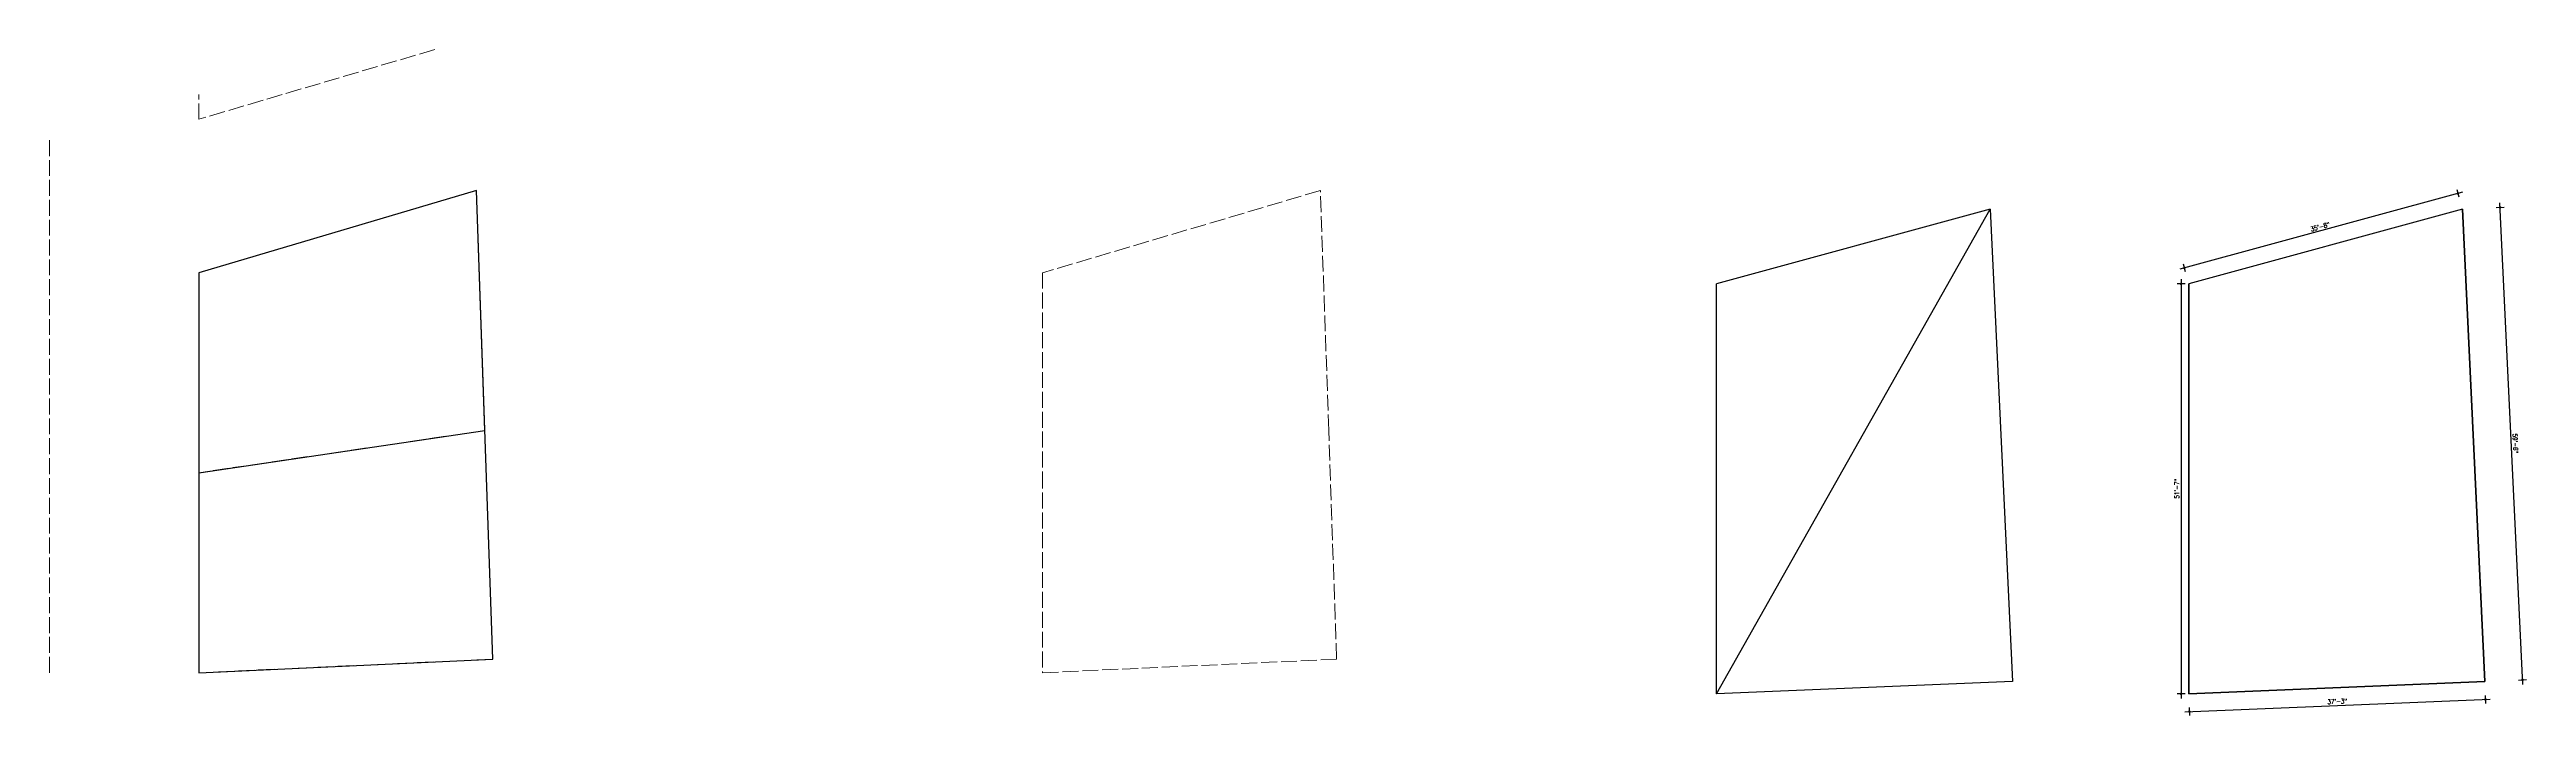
# Model space of a CAD drawing. Header units: inches. Extents: x -9985691 to 3643, y -3269800 to 4788.
# Drawn here: x -4993116 to -4989380, y -3266744 to -3265738 of the extents above; entities that cross this region are included whole.
import ezdxf

# ---------------------------------------------------------------- set-up
doc = ezdxf.new("R2010")
doc.units = ezdxf.units.IN
doc.header["$LTSCALE"] = 2
doc.header["$MEASUREMENT"] = 0
doc.header["$PDMODE"] = 34
doc.linetypes.add('ACAD_ISO02W100', pattern=[15, 12, -3])
doc.layers.get('0').update_dxf_attribs({"linetype": 'CONTINUOUS'})
doc.layers.get('DEFPOINTS').update_dxf_attribs({"color": 141, "linetype": 'CONTINUOUS'})
doc.layers.add('HATCH', color=60, linetype='ACAD_ISO02W100', lineweight=13)
doc.styles.add('ROMANS', font='Romans.shx', dxfattribs={"width": 0.8})
doc.dimstyles.new('8 SCALE', dxfattribs={"dimscale": 0, "dimtxt": 7, "dimasz": 6, "dimexe": 6, "dimexo": 2, "dimgap": 2, "dimtad": 1, "dimdec": 0, "dimzin": 0, "dimdsep": 46, "dimlunit": 4, "dimtxsty": 'ROMANS', "dimblk": 'DOTSMALL', "dimcen": 0, "dimdle": 7, "dimclrd": 8, "dimclre": 8, "dimclrt": 3, "dimadec": 0, "dimazin": 0, "dimtfac": 1, "dimtdec": 0, "dimtofl": 0, "dimtmove": 2, "dimatfit": 3, "dimfxl": 6, "dimfxlon": 1, "dimtolj": 1, "dimtzin": 0, "dimarcsym": 0})

# ---------------------------------------------------------------- blocks, each defined once
blk = doc.blocks.new('_DOTSMALL')
at = {"color": 0, "linetype": 'ByBlock', "const_width": 0.5}
blk.add_lwpolyline([(-0.0625, 0, 1), (0.0625, 0, 1)], format="xyb", close=True, dxfattribs=at)
blk = doc.blocks.new('*D542')
at = {"color": 8, "lineweight": -2, "ltscale": 0.5, "transparency": 16777216}
for p, q in [((-4989425.3, -3265977.1), (-4989413.3, -3265976.5)), ((-4989385.3, -3266697), (-4989419.6, -3265969.8)), ((-4989391.6, -3266690.3), (-4989379.6, -3266689.7))]:
    blk.add_line(p, q, dxfattribs=at)
at = {"layer": 'DEFPOINTS', "color": 0, "ltscale": 0.5, "transparency": 16777216}
for p in [(-4989476.2, -3265979.5), (-4989419.3, -3265976.8), (-4989442.6, -3266692.7)]:
    blk.add_point(p, dxfattribs=at)
at = {"color": 8, "lineweight": -2, "ltscale": 0.5, "transparency": 16777216, "xscale": 6, "yscale": 6, "zscale": 6}
for p, rotation in [((-4989419.3, -3265976.8), 92.70302640282576), ((-4989385.6, -3266690), 272.7030264028257)]:
    blk.add_blockref('_DOTSMALL', p, dxfattribs=dict(at, rotation=rotation))
at = {"color": 3, "ltscale": 0.5, "transparency": 16777216, "insert": (-4989396.3, -3266333.1), "char_height": 7, "attachment_point": 5, "rotation": 272.703, "style": 'ROMANS'}
blk.add_mtext('\\A1;59\'-6"', dxfattribs=at)
blk = doc.blocks.new('*D543')
at = {"color": 8, "lineweight": -2, "ltscale": 0.5, "transparency": 16777216}
for p, q in [((-4989894.7, -3266092), (-4989906.7, -3266092)), ((-4989900.7, -3266085), (-4989900.7, -3266718)), ((-4989894.7, -3266711), (-4989906.7, -3266711))]:
    blk.add_line(p, q, dxfattribs=at)
at = {"layer": 'DEFPOINTS', "color": 0, "ltscale": 0.5, "transparency": 16777216}
for p in [(-4989889.2, -3266092), (-4989900.7, -3266711), (-4989889.2, -3266711)]:
    blk.add_point(p, dxfattribs=at)
at = {"color": 8, "lineweight": -2, "ltscale": 0.5, "transparency": 16777216, "xscale": 6, "yscale": 6, "zscale": 6}
for p, rotation in [((-4989900.7, -3266092), 90), ((-4989900.7, -3266711), 270)]:
    blk.add_blockref('_DOTSMALL', p, dxfattribs=dict(at, rotation=rotation))
at = {"color": 3, "ltscale": 0.5, "transparency": 16777216, "insert": (-4989906.9, -3266401.5), "char_height": 7, "attachment_point": 5, "rotation": 90, "style": 'ROMANS'}
blk.add_mtext('\\A1;51\'-7"', dxfattribs=at)
blk = doc.blocks.new('*D545')
at = {"color": 8, "lineweight": -2, "ltscale": 0.5, "transparency": 16777216}
for p, q in [((-4989895.1, -3266738.1), (-4989434.5, -3266719.3)), ((-4989441.7, -3266713.6), (-4989441.2, -3266725.6)), ((-4989888.3, -3266731.9), (-4989887.9, -3266743.8))]:
    blk.add_line(p, q, dxfattribs=at)
at = {"layer": 'DEFPOINTS', "color": 0, "ltscale": 0.5, "transparency": 16777216}
for p in [(-4989889.2, -3266711), (-4989442.6, -3266692.7), (-4989441.5, -3266719.6)]:
    blk.add_point(p, dxfattribs=at)
at = {"color": 8, "lineweight": -2, "ltscale": 0.5, "transparency": 16777216, "xscale": 6, "yscale": 6, "zscale": 6}
for p, rotation in [((-4989441.5, -3266719.6), 2.34353188515422), ((-4989888.1, -3266737.9), 182.3435318851542)]:
    blk.add_blockref('_DOTSMALL', p, dxfattribs=dict(at, rotation=rotation))
at = {"color": 3, "ltscale": 0.5, "transparency": 16777216, "insert": (-4989665, -3266722.6), "char_height": 7, "attachment_point": 5, "rotation": 2.3435, "style": 'ROMANS'}
blk.add_mtext('\\A1;37\'-3"', dxfattribs=at)
blk = doc.blocks.new('*D546')
at = {"color": 8, "lineweight": -2, "ltscale": 0.5, "transparency": 16777216}
for p, q in [((-4989476, -3265953.9), (-4989902.4, -3266070.1)), ((-4989481.1, -3265961.5), (-4989484.3, -3265950)), ((-4989894.1, -3266074), (-4989897.2, -3266062.4))]:
    blk.add_line(p, q, dxfattribs=at)
at = {"layer": 'DEFPOINTS', "color": 0, "ltscale": 0.5, "transparency": 16777216}
for p in [(-4989476.2, -3265979.5), (-4989895.7, -3266068.2), (-4989889.2, -3266092)]:
    blk.add_point(p, dxfattribs=at)
at = {"color": 8, "lineweight": -2, "ltscale": 0.5, "transparency": 16777216, "xscale": 6, "yscale": 6, "zscale": 6}
for p, rotation in [((-4989482.7, -3265955.7), 15.2370247845615), ((-4989895.7, -3266068.2), 195.2370247845616)]:
    blk.add_blockref('_DOTSMALL', p, dxfattribs=dict(at, rotation=rotation))
at = {"color": 3, "ltscale": 0.5, "transparency": 16777216, "insert": (-4989690.8, -3266006), "char_height": 7, "attachment_point": 5, "rotation": 15.237, "style": 'ROMANS'}
blk.add_mtext('\\A1;35\'-8"', dxfattribs=at)

msp = doc.modelspace()

# ---------------------------------------------------------------- linework, layer by layer
at = {"ltscale": 0.5}
for p, q in [((-4990601.5, -3266711), (-4990188.6, -3265979.5)), ((-4990188.6, -3265979.5), (-4990601.5, -3266092)), ((-4990188.6, -3265979.5), (-4990154.9, -3266692.7)), ((-4989476.2, -3265979.5), (-4989889.2, -3266092)), ((-4989476.2, -3265979.5), (-4989442.6, -3266692.7)), ((-4990601.5, -3266711), (-4990601.5, -3266092)), ((-4989889.2, -3266711), (-4989889.2, -3266092)), ((-4990154.9, -3266692.7), (-4990601.5, -3266711)), ((-4989442.6, -3266692.7), (-4989889.2, -3266711))]:
    msp.add_line(p, q, dxfattribs=at)
for points in [[(-4992891.3, -3266679.3), (-4992447.8, -3266658.8), (-4992472.3, -3265951.2), (-4992891.3, -3266075.3)], [(-4992472.3, -3265951.2), (-4992891.3, -3266075.3), (-4992891.3, -3266377.3), (-4992459.7, -3266313.6)], [(-4989476.2, -3265979.5), (-4989889.2, -3266092), (-4989889.2, -3266711), (-4989442.6, -3266692.7)]]:
    msp.add_lwpolyline(points, close=True, dxfattribs=at)
at = {"layer": 'HATCH', "transparency": 33554661}
for p, q in [((-4992535.3, -3265738.4), (-4992891.3, -3265843.7)), ((-4992891.3, -3265843.7), (-4992891.3, -3265806.2)), ((-4993116.3, -3266679.3), (-4993116.3, -3265872.8))]:
    msp.add_line(p, q, dxfattribs=at)
for points in [[(-4991618.1, -3266377.3), (-4991618.1, -3266679.3), (-4991174.6, -3266658.8), (-4991186.5, -3266313.6), (-4991199.1, -3265951.2), (-4991618.1, -3266075.3)], [(-4992459.7, -3266313.6), (-4992891.3, -3266377.3), (-4992891.3, -3266679.3), (-4992447.8, -3266658.8)]]:
    msp.add_lwpolyline(points, close=True, dxfattribs=at)

# ---------------------------------------------------------------- dimensions: what is measured, and where the dimension line sits
at = {"ltscale": 0.5}
for p1, p2, distance, picture, middle in [((-4989476.2, -3265979.5), (-4989889.2, -3266092), -24.6, '*D546', (-4989690.8, -3266006)), ((-4989442.6, -3266692.7), (-4989476.2, -3265979.5), -57, '*D542', (-4989396.3, -3266333.1)), ((-4989889.2, -3266711), (-4989442.6, -3266692.7), -26.9, '*D545', (-4989665, -3266722.6))]:
    dim = msp.add_aligned_dim(p1=p1, p2=p2, distance=distance, dimstyle='8 SCALE', override={"dimscale": 1}, dxfattribs=at)
    dim.commit()
    dim.dimension.update_dxf_attribs({"geometry": picture, "text_midpoint": middle})
dim = msp.add_linear_dim(base=(-4989900.7, -3266711), p1=(-4989889.2, -3266092), p2=(-4989889.2, -3266711), angle=90, dimstyle='8 SCALE', override={"dimscale": 1}, dxfattribs=at)
dim.commit()
dim.dimension.update_dxf_attribs({"geometry": '*D543', "text_midpoint": (-4989906.9, -3266401.5)})

doc.saveas('drawing.dxf')
